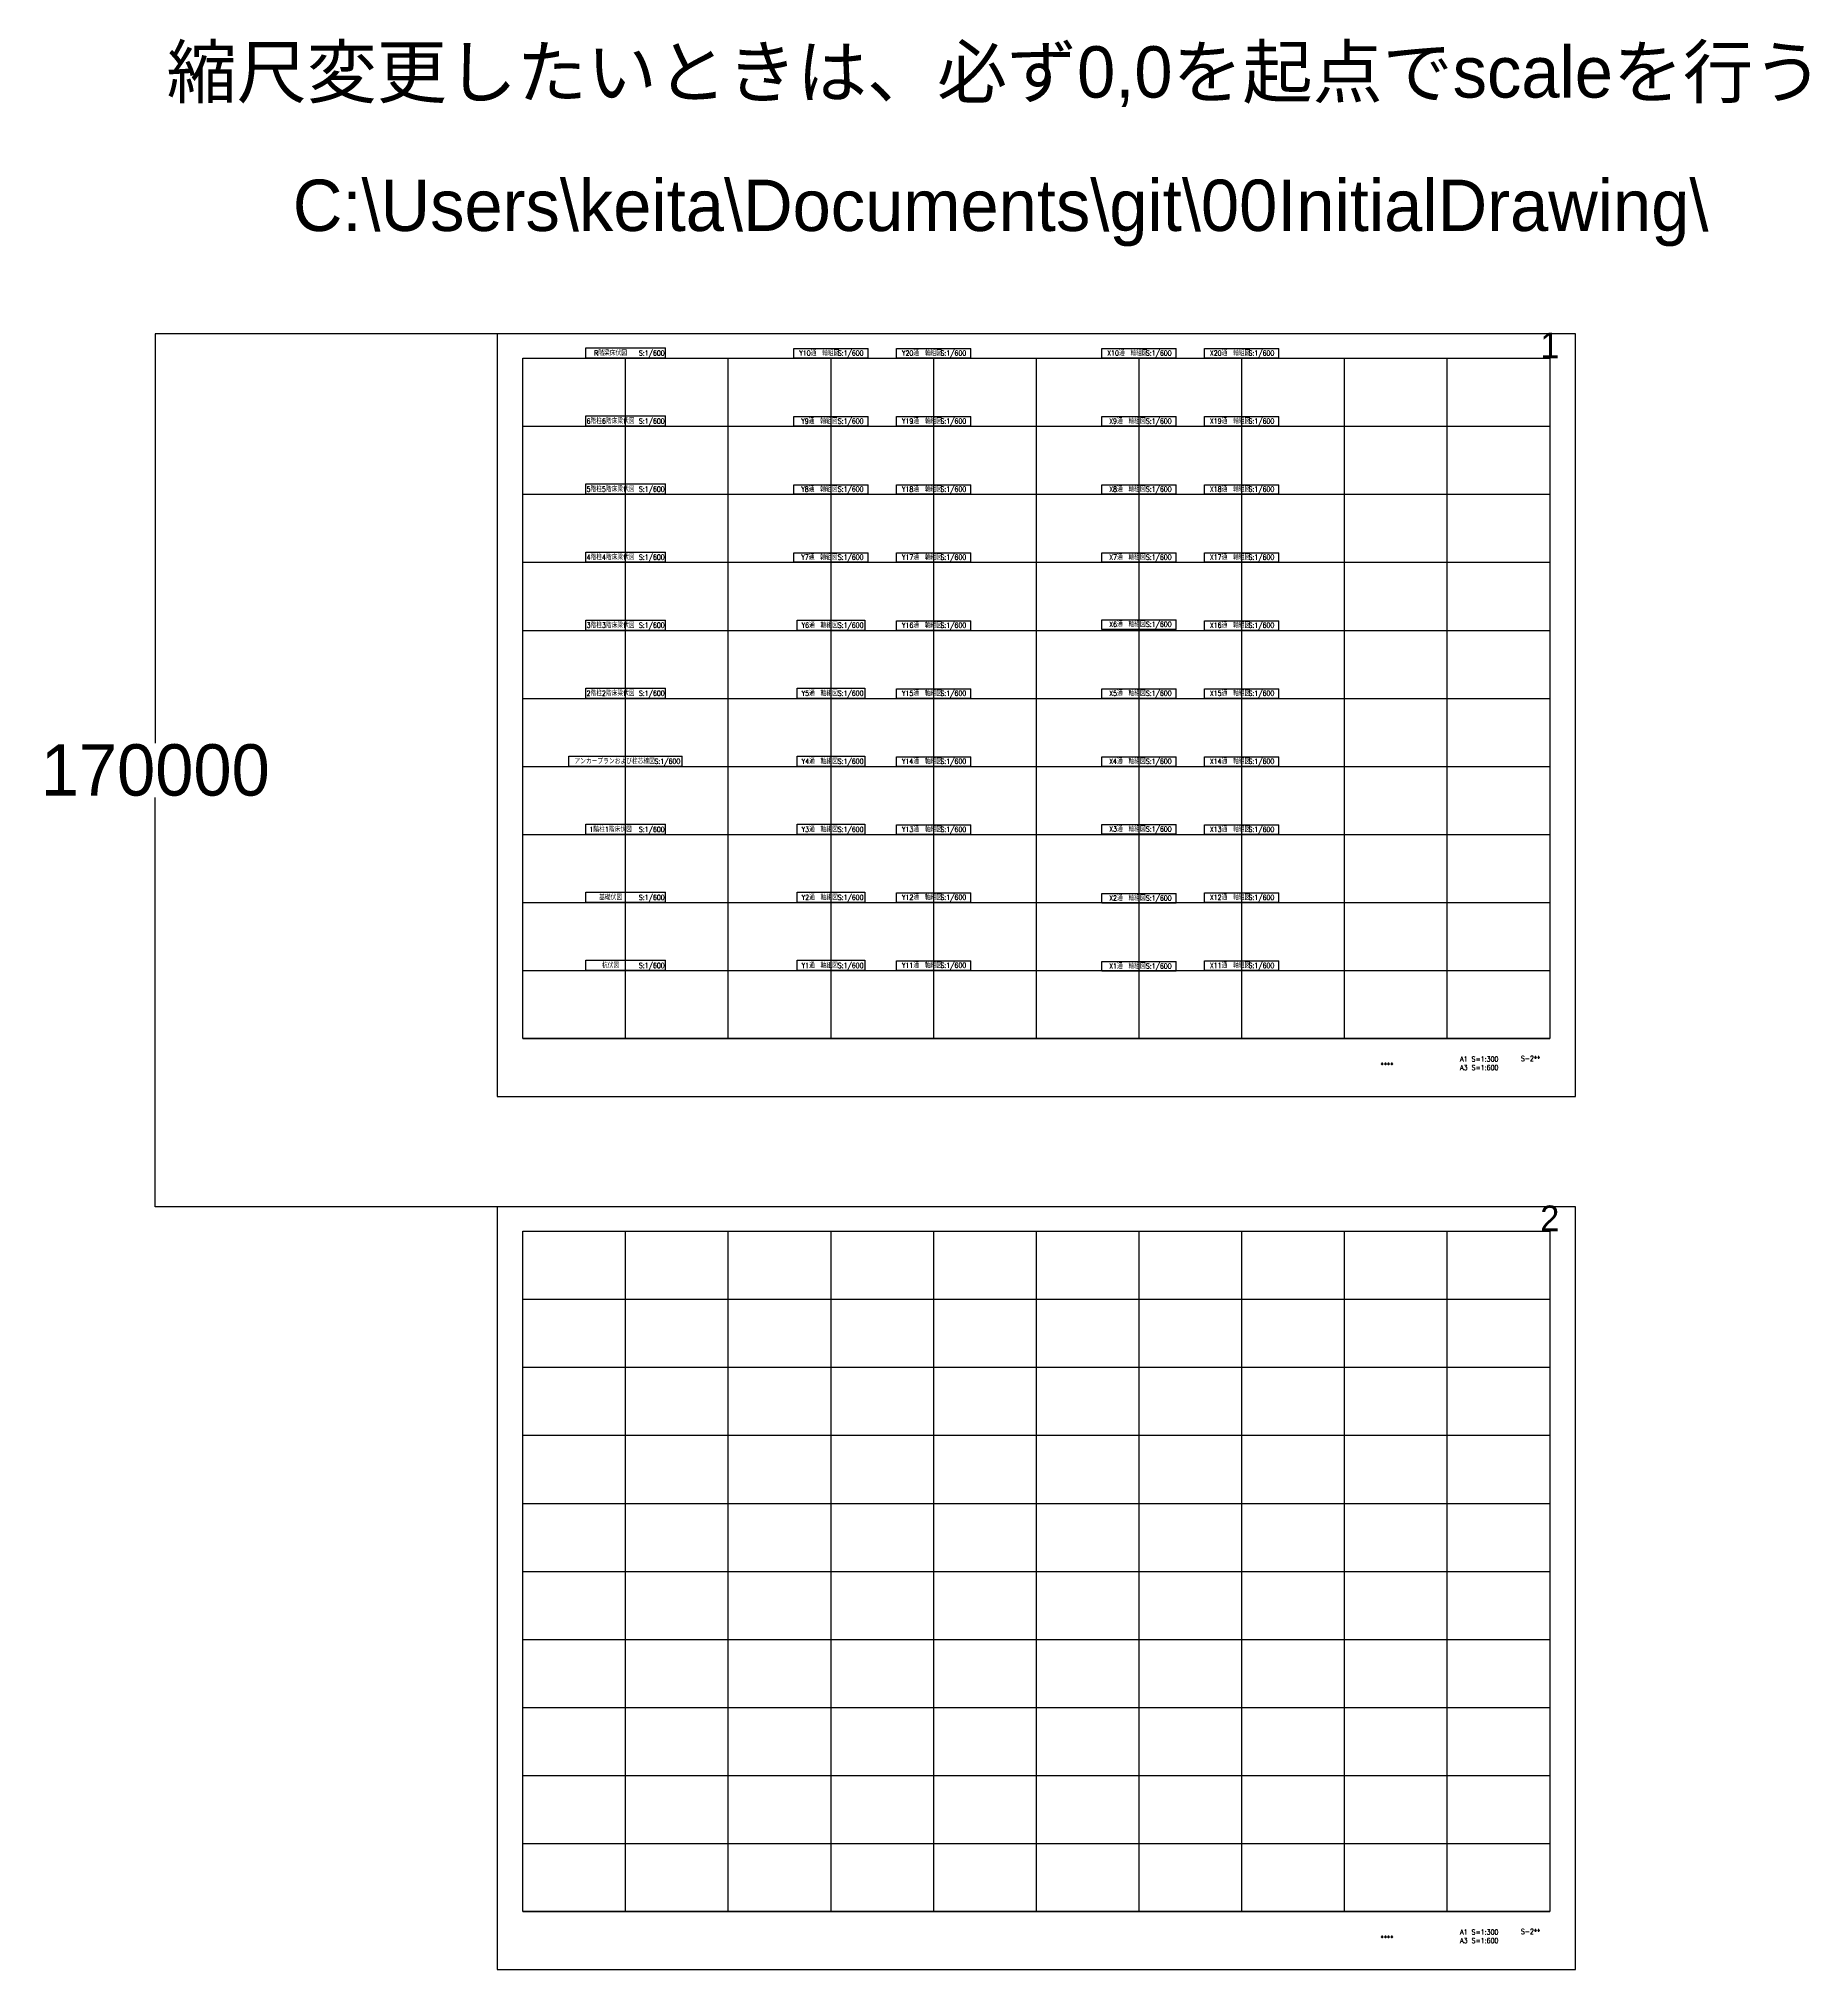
# Model space of a CAD drawing. Extents: x -89331 to 810000, y -1678500 to 210463.
# Drawn here: x -89331 to 255557, y -318500 to 57479 of the extents above; entities that cross this region are included whole.
import ezdxf
from ezdxf.enums import TextEntityAlignment as Align

# ---------------------------------------------------------------- set-up
doc = ezdxf.new("R2010")
doc.units = 0
doc.header["$MEASUREMENT"] = 0
doc.layers.get('Defpoints').update_dxf_attribs({"color": 251, "linetype": 'CONTINUOUS'})
doc.layers.add('99_レイアウト枠', color=251, linetype='CONTINUOUS', plot=False)
doc.layers.add('99_頁番号', color=6, linetype='CONTINUOUS')
doc.layers.add('注記', color=3, linetype='CONTINUOUS')
doc.styles.add('DRACAD', font='txt', dxfattribs={"width": 0.85, "bigfont": 'extfont2'})
doc.styles.get("Standard").update_dxf_attribs({"font": 'Osaka.ttc'})
doc.dimstyles.get("Standard").update_dxf_attribs({"dimtxt": 0.18, "dimasz": 0.18, "dimexe": 0.18, "dimexo": 0.0625, "dimgap": 0.09, "dimtad": 0, "dimtih": 1, "dimtoh": 1, "dimdec": 4, "dimzin": 0, "dimdsep": 46, "dimtxsty": 'Standard', "dimcen": 0.09, "dimadec": 0, "dimazin": 0, "dimtfac": 1, "dimtdec": 4, "dimtofl": 0, "dimtmove": 0, "dimatfit": 3, "dimfxl": 1, "dimtolj": 1, "dimtzin": 0, "dimarcsym": 0})

# ---------------------------------------------------------------- blocks, each defined once
blk = doc.blocks.new('*D7831')
at = {"layer": '99_レイアウト枠', "color": 0, "lineweight": -2}
for p, q in [((0, 0), (-66617, 0)), ((-66616, 0), (-66616, -79695)), ((-66616, -170000), (-66616, -90305)), ((0, -170000), (-66617, -170000))]:
    blk.add_line(p, q, dxfattribs=at)
at = {"layer": '99_レイアウト枠', "color": 0}
for points in [[(-66616, 0), (-66616, 0), (-66616, 0)], [(-66616, -170000), (-66616, -170000), (-66616, -170000)]]:
    blk.add_solid(points, dxfattribs=at)
at = {"layer": 'Defpoints', "color": 0}
for p in [(0, 0), (-66616, -170000), (0, -170000)]:
    blk.add_point(p, dxfattribs=at)
at = {"layer": '99_レイアウト枠', "color": 0, "insert": (-66616, -85000), "char_height": 10000, "attachment_point": 5}
blk.add_mtext('\\A1;170000', dxfattribs=at)

msp = doc.modelspace()

# ---------------------------------------------------------------- linework, layer by layer
at = {"layer": '99_レイアウト枠'}
for p, q in [((5000, -137250), (5000, -4750)), ((25000, -137250), (25000, -4750)), ((45000, -137250), (45000, -4750)), ((65000, -137250), (65000, -4750)), ((85000, -137250), (85000, -4750)), ((105000, -137250), (105000, -4750)), ((125000, -137250), (125000, -4750)), ((145000, -137250), (145000, -4750)), ((165000, -137250), (165000, -4750)), ((185000, -137250), (185000, -4750)), ((5000, -18000), (205000, -18000)), ((5000, -31250), (205000, -31250)), ((5000, -44500), (205000, -44500)), ((5000, -57750), (205000, -57750)), ((5000, -71000), (205000, -71000)), ((5000, -84250), (205000, -84250)), ((5000, -97500), (205000, -97500)), ((5000, -110750), (205000, -110750)), ((5000, -124000), (205000, -124000)), ((5000, -137250), (205000, -137250)), ((5000, -307250), (5000, -174750)), ((25000, -307250), (25000, -174750)), ((45000, -307250), (45000, -174750)), ((65000, -307250), (65000, -174750)), ((85000, -307250), (85000, -174750)), ((105000, -307250), (105000, -174750)), ((125000, -307250), (125000, -174750)), ((145000, -307250), (145000, -174750)), ((165000, -307250), (165000, -174750)), ((185000, -307250), (185000, -174750)), ((5000, -188000), (205000, -188000)), ((5000, -201250), (205000, -201250)), ((5000, -214500), (205000, -214500)), ((5000, -227750), (205000, -227750)), ((5000, -241000), (205000, -241000)), ((5000, -254250), (205000, -254250)), ((5000, -267500), (205000, -267500)), ((5000, -280750), (205000, -280750)), ((5000, -294000), (205000, -294000)), ((5000, -307250), (205000, -307250))]:
    msp.add_line(p, q, dxfattribs=at)
for points in [[(0, -148500), (210000, -148500), (210000, 0), (0, 0)], [(5000, -4750), (205000, -4750), (205000, -137250), (5000, -137250)], [(0, -318500), (210000, -318500), (210000, -170000), (0, -170000)], [(5000, -174750), (205000, -174750), (205000, -307250), (5000, -307250)]]:
    msp.add_lwpolyline(points, close=True, dxfattribs=at)
at = {"layer": '注記', "linetype": 'Continuous'}
for p, q in [((17250, -2750), (32750, -2750)), ((17250, -4750), (17250, -2750)), ((32750, -4750), (32750, -2750)), ((57766.7, -2883.3), (72233.3, -2883.3)), ((57766.7, -4750), (57766.7, -2883.3)), ((72233.3, -4750), (72233.3, -2883.3)), ((77766.7, -2883.3), (92233.3, -2883.3)), ((77766.7, -4750), (77766.7, -2883.3)), ((92233.3, -4750), (92233.3, -2883.3)), ((117766.7, -2883.3), (132233.3, -2883.3)), ((117766.7, -4750), (117766.7, -2883.3)), ((132233.3, -4750), (132233.3, -2883.3)), ((137766.7, -2883.3), (152233.3, -2883.3)), ((137766.7, -4750), (137766.7, -2883.3)), ((152233.3, -4750), (152233.3, -2883.3)), ((32750, -4750), (17250, -4750)), ((72233.3, -4750), (57766.7, -4750)), ((92233.3, -4750), (77766.7, -4750)), ((132233.3, -4750), (117766.7, -4750)), ((152233.3, -4750), (137766.7, -4750)), ((17250, -16000), (32750, -16000)), ((17250, -18000), (17250, -16000)), ((32750, -18000), (17250, -18000)), ((32750, -18000), (32750, -16000)), ((57766.7, -16133.3), (72233.3, -16133.3)), ((57766.7, -18000), (57766.7, -16133.3)), ((72233.3, -18000), (57766.7, -18000)), ((72233.3, -18000), (72233.3, -16133.3)), ((77766.7, -16133.3), (92233.3, -16133.3)), ((77766.7, -18000), (77766.7, -16133.3)), ((92233.3, -18000), (77766.7, -18000)), ((92233.3, -18000), (92233.3, -16133.3)), ((117766.7, -16133.3), (132233.3, -16133.3)), ((117766.7, -18000), (117766.7, -16133.3)), ((132233.3, -18000), (117766.7, -18000)), ((132233.3, -18000), (132233.3, -16133.3)), ((137766.7, -16133.3), (152233.3, -16133.3)), ((137766.7, -18000), (137766.7, -16133.3)), ((152233.3, -18000), (137766.7, -18000)), ((152233.3, -18000), (152233.3, -16133.3)), ((17250, -29250), (32750, -29250)), ((17250, -31250), (17250, -29250)), ((32750, -31250), (32750, -29250)), ((57766.7, -29383.3), (72233.3, -29383.3)), ((57766.7, -31250), (57766.7, -29383.3)), ((72233.3, -31250), (72233.3, -29383.3)), ((77766.7, -29383.3), (92233.3, -29383.3)), ((77766.7, -31250), (77766.7, -29383.3)), ((92233.3, -31250), (92233.3, -29383.3)), ((117766.7, -29383.3), (132233.3, -29383.3)), ((117766.7, -31250), (117766.7, -29383.3)), ((132233.3, -31250), (132233.3, -29383.3)), ((137766.7, -29383.3), (152233.3, -29383.3)), ((137766.7, -31250), (137766.7, -29383.3)), ((152233.3, -31250), (152233.3, -29383.3)), ((32750, -31250), (17250, -31250)), ((72233.3, -31250), (57766.7, -31250)), ((92233.3, -31250), (77766.7, -31250)), ((132233.3, -31250), (117766.7, -31250)), ((152233.3, -31250), (137766.7, -31250)), ((17250, -42500), (32750, -42500)), ((17250, -44500), (17250, -42500)), ((32750, -44500), (17250, -44500)), ((32750, -44500), (32750, -42500)), ((57766.7, -42633.3), (72233.3, -42633.3)), ((57766.7, -44500), (57766.7, -42633.3)), ((72233.3, -44500), (57766.7, -44500)), ((72233.3, -44500), (72233.3, -42633.3)), ((77766.7, -42633.3), (92233.3, -42633.3)), ((77766.7, -44500), (77766.7, -42633.3)), ((92233.3, -44500), (77766.7, -44500)), ((92233.3, -44500), (92233.3, -42633.3)), ((117766.7, -42633.3), (132233.3, -42633.3)), ((117766.7, -44500), (117766.7, -42633.3)), ((132233.3, -44500), (117766.7, -44500)), ((132233.3, -44500), (132233.3, -42633.3)), ((137766.7, -42633.3), (152233.3, -42633.3)), ((137766.7, -44500), (137766.7, -42633.3)), ((152233.3, -44500), (137766.7, -44500)), ((152233.3, -44500), (152233.3, -42633.3)), ((17250, -55750), (32750, -55750)), ((17250, -57750), (17250, -55750)), ((32750, -57750), (32750, -55750)), ((77766.7, -55883.3), (92233.3, -55883.3)), ((77766.7, -57750), (77766.7, -55883.3)), ((92233.3, -57750), (92233.3, -55883.3)), ((117766.7, -55692.2), (132233.3, -55692.2)), ((117766.7, -57558.9), (117766.7, -55692.2)), ((132233.3, -57558.9), (132233.3, -55692.2)), ((137766.7, -55883.3), (152233.3, -55883.3)), ((137766.7, -57750), (137766.7, -55883.3)), ((152233.3, -57750), (152233.3, -55883.3)), ((32750, -57750), (17250, -57750)), ((92233.3, -57750), (77766.7, -57750)), ((132233.3, -57558.9), (117766.7, -57558.9)), ((152233.3, -57750), (137766.7, -57750)), ((17250, -69000), (32750, -69000)), ((17250, -71000), (17250, -69000)), ((32750, -71000), (17250, -71000)), ((32750, -71000), (32750, -69000)), ((77766.7, -69133.3), (92233.3, -69133.3)), ((77766.7, -71000), (77766.7, -69133.3)), ((92233.3, -71000), (77766.7, -71000)), ((92233.3, -71000), (92233.3, -69133.3)), ((117766.7, -69133.3), (132233.3, -69133.3)), ((117766.7, -71000), (117766.7, -69133.3)), ((132233.3, -71000), (117766.7, -71000)), ((132233.3, -71000), (132233.3, -69133.3)), ((137766.7, -69133.3), (152233.3, -69133.3)), ((137766.7, -71000), (137766.7, -69133.3)), ((152233.3, -71000), (137766.7, -71000)), ((152233.3, -71000), (152233.3, -69133.3)), ((13962.9, -82250), (36037.1, -82250)), ((13962.9, -84250), (13962.9, -82250)), ((36037.1, -84250), (36037.1, -82250)), ((77766.7, -82383.3), (92233.3, -82383.3)), ((77766.7, -84250), (77766.7, -82383.3)), ((92233.3, -84250), (92233.3, -82383.3)), ((117766.7, -82383.3), (132233.3, -82383.3)), ((117766.7, -84250), (117766.7, -82383.3)), ((132233.3, -84250), (132233.3, -82383.3)), ((137766.7, -82383.3), (152233.3, -82383.3)), ((137766.7, -84250), (137766.7, -82383.3)), ((152233.3, -84250), (152233.3, -82383.3)), ((36037.1, -84250), (13962.9, -84250)), ((92233.3, -84250), (77766.7, -84250)), ((132233.3, -84250), (117766.7, -84250)), ((152233.3, -84250), (137766.7, -84250)), ((17250, -95500), (32750, -95500)), ((17250, -97500), (17250, -95500)), ((32750, -97500), (17250, -97500)), ((32750, -97500), (32750, -95500)), ((77766.7, -95633.3), (92233.3, -95633.3)), ((77766.7, -97500), (77766.7, -95633.3)), ((92233.3, -97500), (77766.7, -97500)), ((92233.3, -97500), (92233.3, -95633.3)), ((117766.7, -95567.2), (132233.3, -95567.2)), ((117766.7, -97433.9), (117766.7, -95567.2)), ((132233.3, -97433.9), (117766.7, -97433.9)), ((132233.3, -97433.9), (132233.3, -95567.2)), ((137766.7, -95633.3), (152233.3, -95633.3)), ((137766.7, -97500), (137766.7, -95633.3)), ((152233.3, -97500), (137766.7, -97500)), ((152233.3, -97500), (152233.3, -95633.3)), ((17250, -108750), (32750, -108750)), ((17250, -110750), (17250, -108750)), ((32750, -110750), (32750, -108750)), ((77766.7, -108858.7), (92233.3, -108858.7)), ((77766.7, -110725.4), (77766.7, -108858.7)), ((92233.3, -110725.4), (92233.3, -108858.7)), ((117766.7, -109008.3), (132233.3, -109008.3)), ((117766.7, -110875), (117766.7, -109008.3)), ((132233.3, -110875), (132233.3, -109008.3)), ((137766.7, -108883.3), (152233.3, -108883.3)), ((137766.7, -110750), (137766.7, -108883.3)), ((152233.3, -110750), (152233.3, -108883.3)), ((32750, -110750), (17250, -110750)), ((92233.3, -110725.4), (77766.7, -110725.4)), ((132233.3, -110875), (117766.7, -110875)), ((152233.3, -110750), (137766.7, -110750)), ((17250, -122000), (32750, -122000)), ((17250, -124000), (17250, -122000)), ((32750, -124000), (17250, -124000)), ((32750, -124000), (32750, -122000)), ((77766.7, -122108.7), (92233.3, -122108.7)), ((77766.7, -123975.4), (77766.7, -122108.7)), ((92233.3, -123975.4), (77766.7, -123975.4)), ((92233.3, -123975.4), (92233.3, -122108.7)), ((117766.7, -122258.3), (132233.3, -122258.3)), ((117766.7, -124125), (117766.7, -122258.3)), ((132233.3, -124125), (132233.3, -122258.3)), ((137766.7, -122133.3), (152233.3, -122133.3)), ((137766.7, -124000), (137766.7, -122133.3)), ((152233.3, -124000), (137766.7, -124000)), ((152233.3, -124000), (152233.3, -122133.3)), ((132233.3, -124125), (117766.7, -124125))]:
    msp.add_line(p, q, dxfattribs=at)
at = {"layer": '注記'}
for points in [[(58416.7, -55750), (71583.3, -55750), (71583.3, -57750), (58416.7, -57750)], [(58416.7, -69000), (71583.3, -69000), (71583.3, -71000), (58416.7, -71000)], [(58416.7, -82250), (71583.3, -82250), (71583.3, -84250), (58416.7, -84250)], [(58416.7, -95500), (71583.3, -95500), (71583.3, -97500), (58416.7, -97500)], [(58416.7, -108750), (71583.3, -108750), (71583.3, -110750), (58416.7, -110750)], [(58416.7, -122000), (71583.3, -122000), (71583.3, -124000), (58416.7, -124000)]]:
    msp.add_lwpolyline(points, close=True, dxfattribs=at)

# ---------------------------------------------------------------- texts
at = {"layer": '99_レイアウト枠'}
for s, height, p in [('縮尺変更したいときは、必ず0,0を起点でscaleを行う', 10000, (96913, 45994.6)), ('C:\\Users\\keita\\Documents\\git\\00InitialDrawing\\', 10000, (98042.2, 20019.1)), ('1', 5000, (205000, -4750)), ('2', 5000, (205000, -174750))]:
    msp.add_text(s, height=height, dxfattribs=at).set_placement(p, align=Align.CENTER)
at = {"layer": '99_頁番号', "char_height": 1000, "attachment_point": 5, "style": 'DRACAD'}
for s, insert in [('{  ****  }', (172500, -142375)), ('A1 S=1:300^JA3 S=1:600', (191250, -142060.8)), ('{S-2**}', (201250, -141125)), ('{  ****  }', (172500, -312375)), ('A1 S=1:300^JA3 S=1:600', (191250, -312060.8)), ('{S-2**}', (201250, -311125))]:
    msp.add_mtext(s, dxfattribs=dict(at, insert=insert))
at = {"layer": '注記', "linetype": 'Continuous', "style": 'DRACAD', "width": 0.8}
for s, p in [('R階梁床伏図', (22073.3, -4250)), ('S:1/600', (30097, -4250)), ('Y10通\u3000軸組図', (62728.5, -4253.2)), ('S:1/600', (68827.6, -4253.2)), ('Y20通\u3000軸組図', (82728.5, -4253.2)), ('S:1/600', (88827.6, -4253.2)), ('X10通\u3000軸組図', (122728.5, -4253.2)), ('S:1/600', (128827.6, -4253.2)), ('X20通\u3000軸組図', (142728.5, -4253.2)), ('S:1/600', (148827.6, -4253.2)), ('6階柱6階床梁伏図', (22073.3, -17500)), ('S:1/600', (30097, -17500)), ('Y9通\u3000軸組図', (62728.5, -17503.2)), ('S:1/600', (68827.6, -17503.2)), ('Y19通\u3000軸組図', (82728.5, -17499.2)), ('S:1/600', (88827.6, -17499.2)), ('X9通\u3000軸組図', (122728.5, -17503.2)), ('S:1/600', (128827.6, -17503.2)), ('X19通\u3000軸組図', (142728.5, -17499.2)), ('S:1/600', (148827.6, -17499.2)), ('5階柱5階床梁伏図', (22073.3, -30750)), ('S:1/600', (30097, -30750)), ('Y8通\u3000軸組図', (62728.5, -30753.2)), ('S:1/600', (68827.6, -30753.2)), ('Y18通\u3000軸組図', (82728.5, -30753.2)), ('S:1/600', (88827.6, -30753.2)), ('X8通\u3000軸組図', (122728.5, -30753.2)), ('S:1/600', (128827.6, -30753.2)), ('X18通\u3000軸組図', (142728.5, -30753.2)), ('S:1/600', (148827.6, -30753.2)), ('4階柱4階床梁伏図', (22073.3, -44000)), ('S:1/600', (30097, -44000)), ('Y7通\u3000軸組図', (62728.5, -44003.2)), ('S:1/600', (68827.6, -44003.2)), ('Y17通\u3000軸組図', (82728.5, -44003.2)), ('S:1/600', (88827.6, -44003.2)), ('X7通\u3000軸組図', (122728.5, -44003.2)), ('S:1/600', (128827.6, -44003.2)), ('X17通\u3000軸組図', (142728.5, -44003.2)), ('S:1/600', (148827.6, -44003.2)), ('3階柱3階床梁伏図', (22073.3, -57250)), ('S:1/600', (30097, -57250)), ('Y6通\u3000軸組図', (62798.8, -57250)), ('S:1/600', (68814.6, -57250)), ('Y16通\u3000軸組図', (82728.5, -57253.2)), ('S:1/600', (88827.6, -57253.2)), ('X6通\u3000軸組図', (122728.5, -57062.1)), ('S:1/600', (128827.6, -57062.1)), ('X16通\u3000軸組図', (142728.5, -57253.2)), ('S:1/600', (148827.6, -57253.2)), ('2階柱2階床梁伏図', (22073.3, -70500)), ('S:1/600', (30097, -70500)), ('Y5通\u3000軸組図', (62798.8, -70500)), ('S:1/600', (68814.6, -70500)), ('Y15通\u3000軸組図', (82728.5, -70503.2)), ('S:1/600', (88827.6, -70503.2)), ('X5通\u3000軸組図', (122728.5, -70503.2)), ('S:1/600', (128827.6, -70503.2)), ('X15通\u3000軸組図', (142728.5, -70503.2)), ('S:1/600', (148827.6, -70503.2)), ('アンカープランおよび柱芯線図', (22862.1, -83750)), ('S:1/600', (33135.7, -83750)), ('Y4通\u3000軸組図', (62798.8, -83750)), ('S:1/600', (68814.6, -83750)), ('Y14通\u3000軸組図', (82728.5, -83753.2)), ('S:1/600', (88827.6, -83753.2)), ('X4通\u3000軸組図', (122728.5, -83753.2)), ('S:1/600', (128827.6, -83753.2)), ('X14通\u3000軸組図', (142728.5, -83753.2)), ('S:1/600', (148827.6, -83753.2)), ('1階柱1階床伏図', (22073.3, -97000)), ('S:1/600', (30097, -97000)), ('Y3通\u3000軸組図', (62798.8, -97000)), ('S:1/600', (68814.6, -97000)), ('Y13通\u3000軸組図', (82728.5, -97003.2)), ('S:1/600', (88827.6, -97003.2)), ('X3通\u3000軸組図', (122728.5, -96937.1)), ('S:1/600', (128827.6, -96937.1)), ('X13通\u3000軸組図', (142728.5, -97003.2)), ('S:1/600', (148827.6, -97003.2)), ('基礎伏図', (22073.3, -110250)), ('S:1/600', (30097, -110250)), ('Y2通\u3000軸組図', (62798.8, -110250)), ('S:1/600', (68814.6, -110250)), ('Y12通\u3000軸組図', (82728.5, -110228.6)), ('S:1/600', (88827.6, -110228.6)), ('X2通\u3000軸組図', (122728.5, -110378.2)), ('S:1/600', (128827.6, -110378.2)), ('X12通\u3000軸組図', (142728.5, -110253.2)), ('S:1/600', (148827.6, -110253.2)), ('杭伏図', (22073.3, -123500)), ('S:1/600', (30097, -123500)), ('Y1通\u3000軸組図', (62798.8, -123502.3)), ('S:1/600', (68814.6, -123502.3)), ('Y11通\u3000軸組図', (82728.5, -123478.6)), ('S:1/600', (88827.6, -123478.6)), ('X1通\u3000軸組図', (122728.5, -123628.2)), ('S:1/600', (128827.6, -123628.2)), ('X11通\u3000軸組図', (142728.5, -123503.2)), ('S:1/600', (148827.6, -123503.2))]:
    msp.add_text(s, height=1000, dxfattribs=at).set_placement(p, align=Align.CENTER)

# ---------------------------------------------------------------- dimensions: what is measured, and where the dimension line sits
at = {"layer": '99_レイアウト枠'}
dim = msp.add_linear_dim(base=(-66616.4, -170000), p1=(0, 0), p2=(0, -170000), angle=90, dimstyle='Standard', override={"dimtxt": 10000, "dimdec": 0}, dxfattribs=at)
dim.commit()
dim.dimension.update_dxf_attribs({"geometry": '*D7831', "text_midpoint": (-66616.4, -85000)})

doc.saveas('drawing.dxf')
